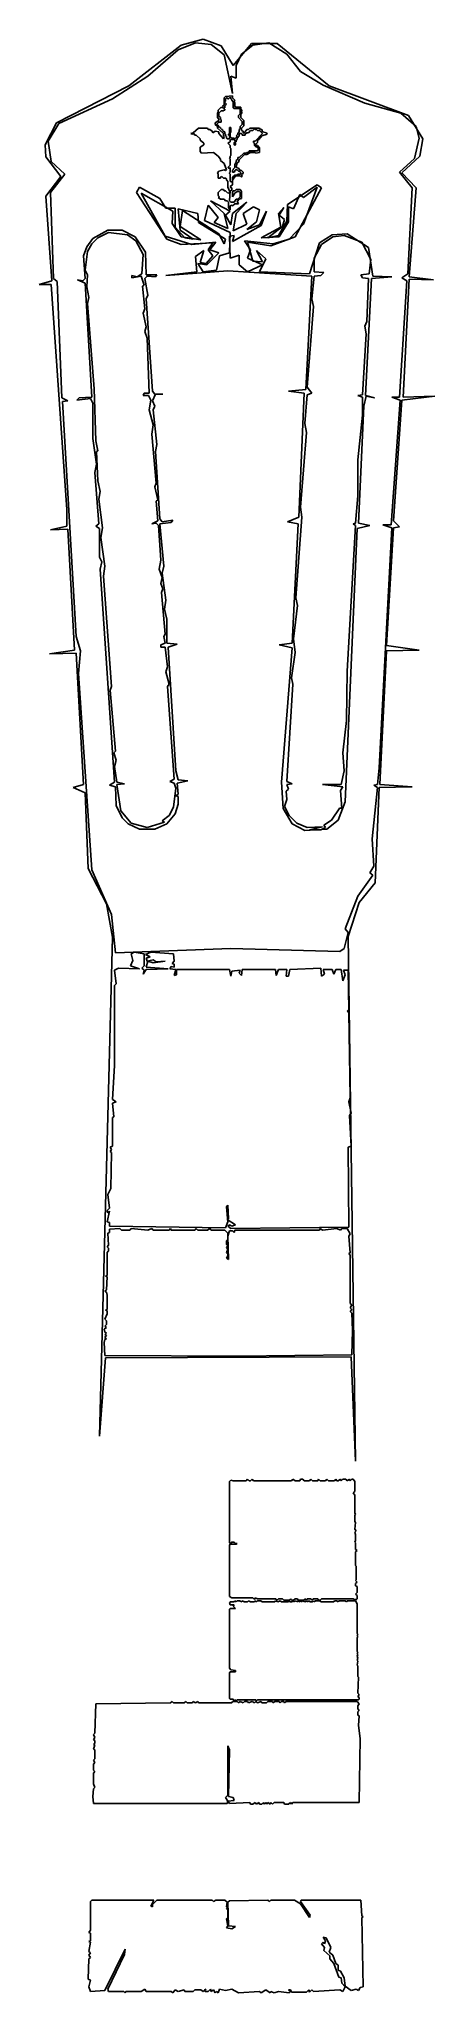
# Model space of a CAD drawing. Extents: x 166 to 207, y 289 to 490.
import ezdxf

# ---------------------------------------------------------------- set-up
doc = ezdxf.new("R2010")
doc.units = 0
doc.layers.add('BODY', color=7, linetype='Continuous')

msp = doc.modelspace()

# ---------------------------------------------------------------- linework, layer by layer
at = {"layer": 'BODY'}
for p, q in [((180.31, 488.68), (182.09, 489.38)), ((182.87, 489.77), (180.62, 489.15)), ((182.09, 489.38), (183.72, 489.22)), ((184.73, 489.07), (182.87, 489.77)), ((187.98, 489.15), (189.61, 489.38)), ((189.61, 489.38), (191.47, 488.22)), ((180.62, 489.15), (175.27, 484.96)), ((177.21, 485.97), (180.31, 488.68)), ((183.72, 489.22), (185.04, 488.14)), ((185.97, 487.05), (184.73, 489.07)), ((185.04, 488.14), (185.89, 484.19)), ((187.83, 489.3), (185.97, 487.05)), ((186.28, 487.05), (186.82, 488.22)), ((186.82, 488.22), (187.98, 489.15)), ((190.47, 489.3), (187.83, 489.3)), ((195.81, 484.96), (190.47, 489.3)), ((191.47, 488.22), (192.87, 486.43)), ((173.57, 483.64), (177.21, 485.97)), ((185.89, 484.19), (185.74, 485.97)), ((185.74, 485.97), (186.28, 485.74)), ((186.28, 485.74), (186.28, 487.05)), ((192.87, 486.43), (195.19, 485.04)), ((175.27, 484.96), (167.83, 481.16)), ((168.06, 481.09), (173.57, 483.64)), ((185.19, 483.88), (185.04, 483.72)), ((185.04, 483.72), (185.04, 483.02)), ((185.12, 483.33), (185.19, 483.41)), ((185.12, 483.26), (185.12, 483.33)), ((185.89, 483.95), (185.19, 483.88)), ((185.19, 483.64), (185.27, 483.72)), ((185.19, 483.41), (185.19, 483.64)), ((185.27, 483.72), (185.35, 483.72)), ((185.35, 483.72), (185.43, 483.64)), ((185.43, 483.64), (185.5, 483.64)), ((185.5, 483.64), (185.66, 483.8)), ((185.66, 483.8), (185.74, 483.72)), ((185.74, 483.72), (185.74, 483.64)), ((185.74, 483.64), (185.81, 483.57)), ((185.81, 483.57), (185.81, 483.49)), ((185.81, 483.49), (185.97, 483.33)), ((185.89, 483.72), (185.89, 483.95)), ((186.12, 483.49), (185.89, 483.72)), ((185.97, 483.33), (185.97, 482.71)), ((186.05, 483.33), (186.12, 483.49)), ((186.12, 483.26), (186.05, 483.33)), ((195.19, 485.04), (199.46, 483.18)), ((203.95, 481.94), (195.81, 484.96)), ((184.5, 481.4), (184.11, 481.16)), ((184.42, 482.25), (184.34, 482.17)), ((184.34, 482.17), (184.34, 481.71)), ((184.34, 481.71), (184.5, 481.55)), ((184.73, 482.79), (184.42, 482.48)), ((184.42, 482.48), (184.42, 482.25)), ((184.5, 482.17), (184.73, 482.4)), ((184.5, 481.86), (184.5, 482.17)), ((184.65, 481.71), (184.5, 481.86)), ((184.5, 481.55), (184.5, 481.4)), ((184.65, 481.55), (184.65, 481.71)), ((184.73, 481.47), (184.65, 481.55)), ((184.88, 482.71), (184.73, 482.79)), ((184.73, 482.4), (184.96, 482.4)), ((184.73, 481.24), (184.73, 481.47)), ((185.04, 483.02), (184.88, 482.87)), ((184.88, 482.87), (184.96, 482.79)), ((184.96, 482.79), (184.88, 482.71)), ((184.96, 482.64), (185.04, 482.71)), ((185.04, 482.56), (184.96, 482.64)), ((184.96, 482.4), (185.04, 482.48)), ((185.04, 482.71), (185.12, 482.71)), ((185.12, 482.56), (185.04, 482.56)), ((185.04, 482.48), (185.12, 482.48)), ((185.27, 483.1), (185.12, 483.26)), ((185.12, 482.95), (185.27, 483.1)), ((185.12, 482.71), (185.12, 482.95)), ((185.12, 482.48), (185.12, 482.56)), ((185.97, 482.71), (186.05, 482.64)), ((186.05, 482.64), (186.59, 482.64)), ((186.12, 482.87), (186.12, 483.26)), ((186.2, 482.79), (186.12, 482.87)), ((186.74, 482.79), (186.2, 482.79)), ((186.67, 482.09), (186.51, 481.94)), ((186.51, 481.94), (186.51, 481.71)), ((186.51, 481.71), (186.9, 481.32)), ((186.59, 482.64), (186.67, 482.56)), ((186.67, 482.56), (186.67, 482.09)), ((186.74, 482.56), (186.74, 482.79)), ((186.9, 482.4), (186.74, 482.56)), ((186.74, 482.33), (186.9, 482.4)), ((186.9, 482.17), (186.74, 482.33)), ((186.74, 482.09), (186.9, 482.17)), ((186.74, 481.71), (186.74, 482.09)), ((187.05, 481.4), (186.74, 481.71)), ((186.9, 481.32), (186.9, 481.01)), ((187.05, 480.85), (187.05, 481.4)), ((199.46, 483.18), (203.18, 482.17)), ((203.18, 482.17), (204.73, 480.78)), ((205.43, 479.53), (203.95, 481.94)), ((167.83, 481.16), (166.67, 478.91)), ((166.98, 479.3), (168.06, 481.09)), ((167.29, 477.21), (166.98, 479.3)), ((181.86, 480.16), (181.63, 480.08)), ((181.63, 480.08), (181.71, 480)), ((181.71, 480), (181.94, 480.08)), ((182.4, 480.62), (181.86, 480.16)), ((181.94, 480.08), (182.02, 479.92)), ((182.02, 479.92), (182.17, 479.92)), ((182.17, 479.92), (182.56, 479.53)), ((183.33, 480.62), (182.4, 480.62)), ((182.56, 479.53), (182.56, 479.38)), ((182.56, 479.38), (182.95, 479.07)), ((183.41, 480.47), (183.33, 480.62)), ((183.57, 480.47), (183.41, 480.47)), ((183.8, 480.31), (183.57, 480.47)), ((183.88, 480.16), (183.8, 480.31)), ((184.11, 480.31), (183.88, 480.16)), ((184.11, 481.16), (184.11, 481.01)), ((184.11, 481.01), (184.34, 480.78)), ((184.5, 480.23), (184.11, 480.31)), ((184.26, 481.01), (184.5, 481.24)), ((184.34, 480.93), (184.26, 481.01)), ((184.42, 480.93), (184.34, 480.93)), ((184.34, 480.78), (184.34, 480.62)), ((184.34, 480.62), (184.96, 480.08)), ((184.42, 480.85), (184.42, 480.93)), ((184.57, 480.7), (184.42, 480.85)), ((184.5, 481.24), (184.73, 481.24)), ((184.5, 480.08), (184.5, 480.23)), ((184.96, 479.53), (184.5, 480.08)), ((184.65, 480.7), (184.57, 480.7)), ((184.65, 480.62), (184.65, 480.7)), ((184.81, 480.47), (184.65, 480.62)), ((184.88, 480.47), (184.81, 480.47)), ((184.88, 480.39), (184.88, 480.47)), ((185.04, 480.23), (184.88, 480.39)), ((184.96, 480.08), (184.96, 479.84)), ((184.96, 479.84), (185.04, 479.77)), ((185.04, 479.77), (184.96, 479.53)), ((185.12, 480.23), (185.04, 480.23)), ((185.12, 480.08), (185.12, 480.23)), ((185.19, 480), (185.12, 480.08)), ((185.19, 479.84), (185.19, 480)), ((185.27, 479.77), (185.19, 479.84)), ((185.27, 479.61), (185.27, 479.77)), ((185.35, 479.53), (185.27, 479.61)), ((185.58, 479.53), (185.35, 479.53)), ((185.58, 480.08), (185.5, 480)), ((185.5, 480), (185.5, 479.92)), ((185.5, 479.92), (185.58, 479.92)), ((185.74, 480.7), (185.58, 480.7)), ((185.58, 480.7), (185.58, 480.08)), ((185.58, 479.92), (185.66, 479.84)), ((185.66, 479.84), (185.58, 479.77)), ((185.58, 479.77), (185.58, 479.69)), ((185.58, 479.69), (185.66, 479.61)), ((185.66, 479.61), (185.58, 479.53)), ((185.66, 480.16), (185.74, 480.23)), ((185.66, 479.77), (185.66, 480.16)), ((185.81, 479.61), (185.66, 479.77)), ((185.66, 479.38), (185.74, 479.46)), ((185.66, 479.22), (185.66, 479.38)), ((185.74, 480.23), (185.74, 480.7)), ((185.74, 479.46), (186.05, 479.46)), ((186.05, 479.61), (185.81, 479.61)), ((186.12, 479.53), (186.05, 479.61)), ((186.05, 479.46), (186.2, 479.3)), ((186.2, 479.3), (186.05, 479.15)), ((186.36, 479.77), (186.12, 479.53)), ((186.43, 480), (186.28, 479.84)), ((186.28, 479.84), (186.36, 479.77)), ((186.28, 479.38), (186.36, 479.46)), ((186.28, 479.22), (186.28, 479.38)), ((186.36, 479.61), (186.59, 479.84)), ((186.36, 479.46), (186.36, 479.61)), ((186.59, 480.23), (186.43, 480.08)), ((186.43, 480.08), (186.43, 480)), ((186.67, 480.54), (186.59, 480.47)), ((186.59, 480.47), (186.59, 480.23)), ((186.59, 480), (186.67, 480.08)), ((186.59, 479.84), (186.59, 480)), ((186.9, 481.01), (186.67, 480.78)), ((186.67, 480.78), (186.67, 480.54)), ((186.67, 480.08), (186.82, 480.08)), ((186.82, 480.62), (187.05, 480.85)), ((186.82, 480.39), (186.82, 480.62)), ((186.98, 480.31), (186.82, 480.39)), ((186.82, 480.08), (186.9, 480)), ((186.9, 480), (186.9, 479.92)), ((186.9, 479.92), (187.21, 479.92)), ((186.98, 480.16), (186.98, 480.31)), ((187.05, 480.08), (186.98, 480.16)), ((187.36, 480.47), (187.05, 480.08)), ((187.21, 480), (187.36, 480.16)), ((187.21, 479.92), (187.21, 480)), ((187.52, 480.47), (187.36, 480.47)), ((187.36, 480.16), (187.52, 480.16)), ((187.67, 480.62), (187.52, 480.47)), ((187.52, 480.16), (187.75, 480.39)), ((188.68, 480.62), (187.67, 480.62)), ((187.75, 480.39), (187.98, 480.39)), ((187.98, 480.39), (188.14, 480.54)), ((188.22, 479.3), (188.06, 479.3)), ((188.06, 479.3), (188.06, 479.15)), ((188.14, 480.54), (188.22, 480.47)), ((188.22, 480.47), (188.37, 480.47)), ((188.99, 480.08), (188.22, 479.3)), ((188.37, 480.47), (188.45, 480.39)), ((188.45, 480.39), (188.68, 480.39)), ((188.45, 479.38), (188.6, 479.46)), ((188.45, 479.15), (188.45, 479.38)), ((188.6, 479.46), (188.91, 479.84)), ((188.76, 480.47), (188.68, 480.62)), ((188.68, 480.39), (188.99, 480.08)), ((188.91, 480.47), (188.76, 480.47)), ((188.99, 480.23), (188.91, 480.47)), ((188.91, 479.84), (189.46, 480)), ((189.38, 480.16), (188.99, 480.23)), ((189.46, 480), (189.38, 480.16)), ((205.04, 479.61), (204.57, 477.52)), ((204.73, 480.78), (205.04, 479.61)), ((205.12, 477.75), (205.43, 479.53)), ((166.67, 478.91), (166.74, 477.67)), ((166.74, 477.67), (168.29, 475.66)), ((182.95, 478.91), (182.56, 478.68)), ((182.56, 478.68), (182.56, 478.22)), ((182.56, 478.22), (182.71, 478.06)), ((182.71, 478.06), (183.95, 478.14)), ((182.95, 479.07), (182.95, 478.91)), ((183.95, 478.14), (184.42, 477.75)), ((184.42, 477.75), (184.65, 477.44)), ((184.65, 477.44), (184.65, 477.29)), ((185.43, 479.07), (185.5, 479.15)), ((185.66, 478.84), (185.43, 479.07)), ((185.5, 479.15), (185.58, 479.15)), ((185.58, 479.15), (185.66, 479.22)), ((185.58, 477.52), (185.66, 477.6)), ((185.66, 477.44), (185.58, 477.52)), ((185.66, 478.6), (185.66, 478.84)), ((185.74, 478.53), (185.66, 478.6)), ((185.66, 477.75), (185.74, 477.83)), ((185.66, 477.6), (185.66, 477.75)), ((185.66, 476.82), (185.66, 477.44)), ((185.74, 477.83), (185.74, 478.53)), ((186.05, 479.15), (186.05, 478.91)), ((186.05, 478.91), (186.12, 478.84)), ((186.12, 479.15), (186.2, 479.22)), ((186.2, 479.07), (186.12, 479.15)), ((186.12, 478.84), (186.2, 478.91)), ((186.2, 479.22), (186.28, 479.22)), ((186.2, 478.91), (186.2, 479.07)), ((186.43, 477.44), (186.28, 477.29)), ((186.59, 477.6), (186.43, 477.6)), ((186.43, 477.6), (186.43, 477.44)), ((186.51, 477.13), (186.59, 477.36)), ((187.05, 478.06), (186.59, 477.6)), ((186.59, 477.36), (187.13, 477.91)), ((187.29, 478.06), (187.05, 478.06)), ((187.13, 477.91), (187.36, 477.91)), ((187.36, 478.14), (187.29, 478.06)), ((187.52, 478.14), (187.36, 478.14)), ((187.36, 477.91), (187.75, 478.14)), ((187.6, 478.22), (187.52, 478.14)), ((188.45, 478.29), (187.6, 478.29)), ((187.6, 478.29), (187.6, 478.22)), ((187.75, 478.14), (188.22, 478.14)), ((188.06, 479.15), (188.14, 479.07)), ((188.14, 479.07), (188.14, 478.84)), ((188.14, 478.84), (188.22, 478.76)), ((188.22, 478.91), (188.45, 479.15)), ((188.45, 478.84), (188.22, 478.91)), ((188.22, 478.76), (188.29, 478.76)), ((188.22, 478.14), (188.29, 478.06)), ((188.29, 478.76), (188.37, 478.68)), ((188.29, 478.06), (188.68, 478.14)), ((188.37, 478.68), (188.45, 478.68)), ((188.68, 478.6), (188.45, 478.84)), ((188.45, 478.68), (188.53, 478.6)), ((188.53, 478.37), (188.45, 478.29)), ((188.53, 478.6), (188.53, 478.37)), ((188.68, 478.14), (188.68, 478.6)), ((204.57, 477.52), (203.02, 476.12)), ((203.26, 476.05), (205.12, 477.75)), ((168.29, 475.66), (166.74, 473.64)), ((167.21, 474.03), (168.68, 475.89)), ((168.68, 475.89), (167.29, 477.21)), ((184.5, 476.2), (184.34, 476.05)), ((184.34, 476.05), (184.42, 475.89)), ((184.42, 475.89), (184.42, 475.5)), ((184.42, 475.5), (184.65, 475.5)), ((185.04, 476.36), (184.5, 476.2)), ((184.65, 477.29), (185.04, 476.98)), ((184.65, 475.58), (184.81, 475.66)), ((184.65, 475.5), (184.65, 475.58)), ((184.81, 475.66), (184.96, 475.5)), ((184.96, 475.5), (185.19, 475.5)), ((185.04, 476.98), (185.27, 476.36)), ((185.19, 476.28), (185.04, 476.36)), ((185.27, 476.36), (185.19, 476.28)), ((185.19, 475.5), (185.27, 475.43)), ((185.27, 475.43), (185.27, 475.27)), ((185.43, 476.59), (185.66, 476.82)), ((185.5, 476.51), (185.43, 476.59)), ((185.58, 476.51), (185.5, 476.51)), ((185.66, 476.59), (185.58, 476.51)), ((185.58, 476.05), (185.66, 476.12)), ((185.58, 475.97), (185.58, 476.05)), ((185.66, 475.89), (185.58, 475.97)), ((185.66, 476.12), (185.66, 476.59)), ((185.66, 475.19), (185.66, 475.89)), ((185.97, 476.36), (185.89, 476.28)), ((185.89, 476.28), (185.89, 476.12)), ((185.89, 476.12), (186.05, 476.12)), ((186.12, 475.81), (185.89, 475.58)), ((185.89, 475.27), (186.2, 475.74)), ((185.89, 475.58), (185.89, 475.19)), ((186.12, 476.59), (185.97, 476.43)), ((185.97, 476.43), (185.97, 476.36)), ((186.05, 476.12), (186.12, 476.2)), ((186.2, 476.98), (186.12, 476.9)), ((186.12, 476.9), (186.12, 476.59)), ((186.12, 476.28), (186.2, 476.36)), ((186.12, 476.2), (186.12, 476.28)), ((186.36, 475.81), (186.12, 475.81)), ((186.28, 477.13), (186.2, 477.05)), ((186.2, 477.05), (186.2, 476.98)), ((186.2, 476.36), (186.36, 476.36)), ((186.2, 475.74), (186.67, 475.74)), ((186.28, 477.29), (186.28, 477.13)), ((186.28, 476.59), (186.36, 477.05)), ((186.51, 476.51), (186.28, 476.59)), ((186.36, 477.05), (186.51, 477.13)), ((186.36, 476.36), (186.51, 476.2)), ((186.43, 475.89), (186.36, 475.81)), ((186.67, 475.89), (186.43, 475.89)), ((186.67, 476.28), (186.51, 476.51)), ((186.51, 476.2), (186.59, 476.2)), ((186.59, 476.2), (186.74, 476.05)), ((186.82, 476.28), (186.67, 476.28)), ((186.74, 475.97), (186.67, 475.89)), ((186.67, 475.74), (186.82, 475.58)), ((186.74, 476.05), (186.74, 475.97)), ((186.98, 476.12), (186.82, 476.28)), ((186.82, 475.89), (186.98, 475.97)), ((186.9, 475.66), (186.82, 475.89)), ((186.82, 475.58), (186.9, 475.66)), ((186.98, 475.97), (186.98, 476.12)), ((203.02, 476.12), (204.34, 474.5)), ((204.73, 474.5), (203.26, 476.05)), ((166.74, 473.64), (167.36, 464.96)), ((167.52, 465.19), (167.21, 474.03)), ((176.36, 474.57), (176.05, 474.03)), ((176.05, 474.03), (179.15, 469.22)), ((178.45, 473.41), (176.36, 474.57)), ((178.99, 469.53), (176.51, 473.95)), ((176.51, 473.95), (179.77, 472.09)), ((179.07, 472.4), (178.45, 473.41)), ((184.73, 474.34), (184.42, 474.03)), ((184.42, 474.03), (184.42, 473.72)), ((184.42, 473.72), (184.57, 473.57)), ((184.57, 473.57), (184.42, 473.49)), ((184.42, 473.49), (184.65, 473.33)), ((184.65, 473.33), (185.04, 473.33)), ((184.96, 474.34), (184.73, 474.34)), ((185.04, 474.19), (184.96, 474.34)), ((185.19, 474.19), (185.04, 474.19)), ((185.04, 473.33), (185.19, 473.18)), ((185.43, 473.95), (185.19, 474.19)), ((185.27, 475.27), (185.43, 475.19)), ((185.43, 475.19), (185.43, 474.57)), ((185.43, 474.57), (185.66, 474.03)), ((185.66, 474.03), (185.43, 473.95)), ((185.58, 473.18), (185.66, 474.19)), ((185.74, 475.12), (185.66, 475.19)), ((185.66, 474.65), (185.89, 474.81)), ((185.74, 474.5), (185.66, 474.65)), ((185.66, 474.19), (185.81, 474.26)), ((185.81, 475.12), (185.74, 475.12)), ((185.81, 474.5), (185.74, 474.5)), ((185.89, 475.19), (185.81, 475.12)), ((185.81, 474.26), (185.81, 474.5)), ((185.89, 474.81), (185.89, 475.27)), ((185.97, 474.19), (185.89, 474.03)), ((185.89, 474.03), (185.89, 473.57)), ((185.89, 473.57), (186.12, 473.95)), ((186.12, 474.19), (185.97, 474.19)), ((186.28, 473.33), (186.05, 473.02)), ((186.28, 474.34), (186.12, 474.19)), ((186.12, 473.95), (186.36, 474.11)), ((186.67, 474.34), (186.28, 474.34)), ((186.43, 473.33), (186.28, 473.33)), ((186.36, 474.11), (186.59, 474.11)), ((186.36, 473.1), (186.59, 473.33)), ((186.67, 473.57), (186.43, 473.33)), ((186.59, 474.11), (186.67, 474.03)), ((186.59, 473.33), (186.82, 473.41)), ((186.82, 474.11), (186.67, 474.34)), ((186.67, 474.03), (186.67, 473.57)), ((186.82, 473.41), (186.82, 474.11)), ((194.57, 474.81), (191.55, 472.79)), ((192.17, 472.33), (192.79, 473.8)), ((192.33, 469.46), (195.04, 474.5)), ((192.79, 473.8), (193.18, 473.49)), ((193.18, 473.49), (194.57, 474.57)), ((194.57, 474.57), (193.18, 470.78)), ((195.04, 474.5), (194.57, 474.81)), ((204.34, 474.5), (203.88, 465.66)), ((204.03, 465.35), (204.73, 474.5)), ((180, 472.4), (179.07, 472.4)), ((179.77, 472.09), (179.69, 470.85)), ((180, 470.47), (180, 472.4)), ((182.33, 471.86), (180.31, 472.33)), ((180.31, 472.33), (180.54, 470.16)), ((180.54, 470.54), (180.78, 472.17)), ((180.78, 472.17), (184.5, 469.77)), ((182.4, 470.93), (182.33, 471.86)), ((183.41, 472.71), (183.02, 471.16)), ((184.42, 471.47), (183.41, 472.71)), ((185.66, 472.09), (183.64, 473.18)), ((183.64, 473.18), (185.04, 471.86)), ((184.03, 470.93), (184.42, 471.47)), ((185.04, 471.86), (185.43, 470.31)), ((185.19, 473.18), (185.35, 473.18)), ((185.19, 471.71), (185.66, 472.09)), ((185.74, 470.7), (185.19, 471.71)), ((185.35, 473.18), (185.5, 473.02)), ((185.5, 473.02), (185.5, 472.48)), ((185.5, 472.48), (185.66, 472.25)), ((185.74, 473.02), (185.58, 473.18)), ((185.66, 472.64), (185.74, 472.71)), ((185.66, 472.25), (185.66, 472.64)), ((186.05, 473.02), (185.74, 473.02)), ((185.74, 472.71), (185.89, 472.64)), ((185.89, 471.86), (185.74, 470.7)), ((187.36, 473.02), (185.89, 471.86)), ((185.89, 472.64), (186.12, 472.87)), ((185.97, 470.08), (186.28, 471.86)), ((186.12, 472.87), (186.51, 472.87)), ((186.28, 471.86), (187.36, 473.02)), ((186.51, 472.87), (186.36, 473.1)), ((188.06, 472.56), (186.98, 471.86)), ((186.98, 471.86), (187.36, 470.78)), ((188.68, 472.25), (188.06, 472.56)), ((188.37, 471.01), (188.68, 472.25)), ((189.38, 472.09), (188.68, 470.7)), ((188.84, 470.62), (189.38, 472.09)), ((191.16, 472.48), (190.62, 471.86)), ((190.62, 471.86), (190.85, 470.47)), ((190.7, 471.71), (191.16, 472.48)), ((191.24, 471.24), (190.7, 471.71)), ((191.55, 472.79), (191.47, 471.09)), ((191.63, 471.01), (191.63, 472.56)), ((191.63, 472.56), (192.17, 472.33)), ((171.55, 469.3), (170.93, 468.45)), ((171.47, 468.76), (172.09, 469.38)), ((173.1, 470.16), (171.55, 469.3)), ((172.09, 469.38), (173.18, 469.92)), ((174.57, 470.16), (173.1, 470.16)), ((173.18, 469.92), (175.12, 469.69)), ((175.89, 469.46), (174.57, 470.16)), ((175.12, 469.69), (175.97, 469.07)), ((176.98, 467.91), (175.89, 469.46)), ((181.71, 468.68), (178.99, 469.53)), ((179.69, 470.85), (180.62, 469.46)), ((181.01, 469.38), (180, 470.47)), ((182.64, 469.15), (180.54, 470.54)), ((180.54, 470.16), (181.86, 469.22)), ((180.62, 469.46), (182.64, 469.15)), ((181.86, 469.22), (181.01, 469.38)), ((185.19, 469.22), (182.4, 470.93)), ((183.02, 471.16), (185.66, 469.92)), ((185.43, 470.31), (184.03, 470.93)), ((184.5, 469.77), (185.04, 468.76)), ((185.66, 469.92), (185.58, 467.83)), ((185.58, 469.53), (186.05, 469.61)), ((185.66, 467.29), (185.58, 469.53)), ((185.89, 468.99), (188.84, 470.62)), ((186.05, 469.61), (185.89, 468.99)), ((187.36, 470.78), (185.97, 470.08)), ((187.36, 470.23), (188.37, 471.01)), ((188.68, 470.7), (187.36, 470.23)), ((190.85, 470.47), (188.84, 469.38)), ((188.84, 469.38), (190.7, 469.46)), ((189.53, 469.38), (191.01, 470.54)), ((190.62, 469.61), (189.53, 469.38)), ((189.84, 468.53), (192.33, 469.46)), ((191.47, 471.09), (190.62, 469.61)), ((190.7, 469.46), (191.63, 471.01)), ((191.01, 470.54), (191.24, 471.24)), ((193.18, 470.78), (191.71, 469.22)), ((196.12, 469.69), (194.81, 468.84)), ((195.04, 468.68), (196.2, 469.46)), ((197.67, 469.77), (196.12, 469.69)), ((196.2, 469.46), (197.36, 469.61)), ((197.36, 469.61), (199.15, 468.91)), ((199.84, 468.37), (197.67, 469.77)), ((170.93, 468.45), (170.62, 467.52)), ((170.62, 467.52), (170.78, 465.19)), ((170.78, 466.05), (171.01, 467.98)), ((171.01, 467.98), (171.47, 468.76)), ((175.97, 469.07), (176.74, 467.67)), ((176.74, 467.67), (176.59, 465.66)), ((177.05, 465.58), (176.98, 467.91)), ((179.15, 469.22), (180.62, 468.68)), ((180.62, 468.68), (183.88, 468.84)), ((184.19, 468.91), (181.71, 468.68)), ((182.95, 468.06), (182.09, 467.44)), ((182.09, 467.44), (182.25, 465.89)), ((182.56, 466.82), (182.95, 468.06)), ((183.88, 467.52), (183.18, 466.74)), ((183.26, 466.59), (184.5, 467.83)), ((183.88, 468.84), (183.41, 468.14)), ((183.41, 468.14), (183.88, 467.52)), ((183.57, 468.14), (184.19, 468.91)), ((184.5, 467.83), (183.57, 468.14)), ((184.57, 467.52), (184.26, 466.05)), ((185.58, 467.83), (184.57, 467.52)), ((185.04, 468.76), (185.19, 469.22)), ((186.59, 467.6), (185.66, 467.29)), ((186.59, 466.59), (186.59, 467.6)), ((190.08, 468.76), (187.13, 469.07)), ((187.13, 469.07), (187.75, 468.14)), ((187.98, 466.98), (187.44, 468.91)), ((187.44, 468.91), (189.84, 468.53)), ((187.75, 468.14), (187.44, 467.29)), ((187.44, 467.29), (188.99, 466.59)), ((189.3, 467.21), (188.37, 468.06)), ((188.37, 468.06), (188.99, 466.9)), ((191.71, 469.22), (190.08, 468.76)), ((194.81, 468.84), (193.8, 465.66)), ((194.26, 467.29), (195.04, 468.68)), ((194.26, 465.89), (194.26, 467.29)), ((199.15, 468.91), (200.08, 467.13)), ((200.31, 465.43), (199.84, 468.37)), ((171.01, 465.58), (170.78, 466.05)), ((170.93, 464.34), (171.01, 465.58)), ((176.12, 465.35), (175.58, 465.5)), ((175.58, 465.5), (175.58, 465.27)), ((175.58, 465.27), (176.51, 465.43)), ((176.59, 465.66), (176.12, 465.35)), ((176.51, 465.43), (176.82, 464.5)), ((176.9, 465.19), (177.13, 465.43)), ((178.14, 465.58), (177.05, 465.58)), ((177.13, 465.43), (177.98, 465.35)), ((177.98, 465.35), (178.14, 465.58)), ((179.07, 465.5), (185.43, 465.97)), ((182.25, 465.89), (179.07, 465.5)), ((182.87, 465.89), (182.33, 466.74)), ((182.33, 466.74), (183.26, 466.59)), ((183.18, 466.74), (182.56, 466.82)), ((184.26, 466.05), (182.87, 465.89)), ((185.43, 465.97), (194.03, 465.43)), ((187.44, 465.89), (186.59, 466.59)), ((188.99, 466.59), (187.44, 465.89)), ((188.99, 466.9), (187.98, 466.98)), ((188.68, 465.89), (189.3, 467.21)), ((193.8, 465.66), (188.68, 465.89)), ((194.03, 465.43), (193.41, 453.8)), ((194.03, 463.1), (194.26, 465.43)), ((195.27, 465.81), (194.26, 465.89)), ((194.26, 465.43), (194.96, 465.5)), ((194.96, 465.5), (195.27, 465.81)), ((199.92, 465.66), (199.07, 465.58)), ((199.07, 465.58), (199.22, 465.27)), ((199.22, 465.27), (199.84, 465.19)), ((200.08, 467.13), (199.92, 465.66)), ((200.16, 465.19), (202.25, 465.35)), ((202.25, 465.35), (200.31, 465.43)), ((203.88, 465.66), (203.26, 465.27)), ((203.26, 465.27), (203.8, 464.96)), ((206.51, 465.04), (204.03, 465.35)), ((167.36, 464.96), (166.05, 464.57)), ((166.05, 464.57), (167.29, 464.57)), ((167.29, 464.57), (168.91, 441.47)), ((167.91, 464.88), (167.52, 465.19)), ((168.37, 452.95), (167.91, 464.88)), ((170.54, 464.96), (170, 465.04)), ((170, 465.04), (170.78, 464.73)), ((170.78, 465.19), (170.54, 464.96)), ((170.78, 464.73), (171.47, 453.02)), ((171.16, 463.26), (170.93, 464.34)), ((171.01, 462.64), (171.16, 463.26)), ((176.82, 464.5), (176.67, 464.42)), ((176.67, 464.42), (176.9, 462.09)), ((177.21, 463.49), (176.9, 465.19)), ((177.05, 463.1), (177.21, 463.49)), ((199.53, 453.18), (200.16, 465.19)), ((199.84, 465.19), (199.69, 460.78)), ((203.8, 464.96), (203.02, 453.02)), ((203.41, 453.02), (204.03, 465.12)), ((204.03, 465.12), (206.51, 465.04)), ((171.71, 453.88), (171.01, 462.64)), ((176.9, 462.09), (176.74, 461.63)), ((176.74, 461.63), (177.05, 460.23)), ((177.67, 453.64), (177.05, 463.1)), ((193.57, 454.03), (194.19, 462.33)), ((194.19, 462.33), (194.03, 463.1)), ((177.05, 460.23), (176.9, 459.77)), ((176.9, 459.77), (177.13, 459.07)), ((199.61, 459.53), (199.22, 453.26)), ((199.69, 460.78), (199.46, 460.31)), ((199.46, 460.31), (199.61, 459.53)), ((177.13, 459.07), (177.36, 453.41)), ((171.86, 448.53), (171.71, 453.88)), ((176.82, 453.41), (176.74, 453.18)), ((177.36, 453.41), (176.82, 453.41)), ((177.91, 453.33), (177.67, 453.64)), ((177.67, 452.64), (177.98, 453.33)), ((178.76, 453.33), (177.91, 453.33)), ((177.98, 453.33), (178.76, 453.33)), ((193.41, 453.8), (191.63, 453.64)), ((191.63, 453.64), (193.26, 453.41)), ((193.26, 453.41), (192.71, 440.7)), ((193.33, 450.31), (193.57, 453.26)), ((194.03, 453.41), (193.57, 454.03)), ((193.57, 453.26), (194.03, 453.41)), ((199.22, 453.26), (198.76, 453.18)), ((168.99, 452.64), (168.37, 452.95)), ((168.45, 452.56), (168.99, 452.64)), ((169.84, 428.45), (168.45, 452.56)), ((170.16, 452.95), (169.92, 452.71)), ((169.92, 452.71), (171.32, 452.87)), ((171.47, 453.02), (170.16, 452.95)), ((171.32, 452.87), (171.55, 452.4)), ((171.55, 452.4), (171.55, 448.76)), ((176.74, 453.18), (177.29, 453.18)), ((177.29, 453.18), (177.52, 452.71)), ((177.52, 452.71), (177.36, 451.71)), ((177.36, 451.71), (177.75, 450.16)), ((177.91, 452.09), (177.67, 452.64)), ((177.75, 451.71), (177.91, 452.09)), ((178.14, 448.14), (177.75, 451.71)), ((198.76, 453.18), (199.22, 453.02)), ((198.84, 440.08), (199.38, 452.09)), ((199.22, 453.02), (199.22, 451.16)), ((199.38, 452.09), (199.61, 453.1)), ((200.47, 452.95), (199.53, 453.18)), ((199.61, 453.1), (200.47, 452.95)), ((203.1, 452.71), (202.17, 439.92)), ((203.02, 453.02), (202.25, 453.02)), ((202.25, 453.02), (203.1, 452.71)), ((202.4, 440.31), (203.26, 452.71)), ((203.26, 452.71), (206.67, 453.1)), ((206.67, 453.1), (203.41, 453.02)), ((177.75, 450.16), (177.6, 449.22)), ((177.6, 449.22), (178.06, 444.19)), ((192.87, 441.71), (193.49, 449.38)), ((193.49, 449.38), (193.33, 450.31)), ((199.22, 451.16), (198.76, 446.59)), ((171.55, 448.76), (171.94, 446.12)), ((172.09, 447.52), (171.86, 448.53)), ((171.94, 447.44), (172.09, 447.52)), ((172.09, 444.42), (171.94, 447.44)), ((177.98, 447.44), (178.14, 448.14)), ((178.45, 440.54), (177.98, 447.44)), ((171.94, 446.12), (171.78, 445.27)), ((171.78, 445.27), (172.17, 440)), ((198.76, 446.59), (198.76, 442.87)), ((172.33, 443.33), (172.09, 444.42)), ((172.17, 442.56), (172.33, 443.33)), ((178.06, 444.19), (177.91, 443.8)), ((177.91, 443.8), (178.22, 442.48)), ((168.91, 441.47), (168.91, 439.77)), ((172.56, 439.61), (172.17, 442.56)), ((178.22, 442.48), (178.06, 442.33)), ((178.06, 442.33), (178.22, 440.31)), ((193.02, 440.7), (192.87, 441.71)), ((198.76, 442.87), (198.53, 440.08)), ((168.91, 439.77), (167.21, 439.38)), ((167.21, 439.38), (168.99, 439.46)), ((168.99, 439.46), (169.69, 427.05)), ((172.17, 440), (171.86, 439.77)), ((171.86, 439.77), (172.25, 439.53)), ((172.25, 439.53), (172.25, 436.59)), ((172.4, 438.6), (172.56, 439.61)), ((178.22, 440.31), (177.6, 440)), ((177.6, 440), (178.06, 440.08)), ((178.06, 440.08), (178.29, 439.84)), ((178.29, 439.84), (178.53, 436.28)), ((178.68, 440.23), (178.45, 440.54)), ((178.45, 440), (179.61, 440.16)), ((178.84, 435.66), (178.45, 440)), ((179.77, 440.39), (178.68, 440.23)), ((179.61, 440.16), (179.77, 440.39)), ((192.71, 440.7), (191.55, 440.23)), ((191.55, 440.23), (192.64, 440)), ((192.64, 440), (192.02, 427.75)), ((192.4, 432.4), (193.02, 440.7)), ((197.44, 411.47), (198.68, 439.53)), ((198.53, 439.84), (197.67, 424.88)), ((198.53, 440.08), (198.29, 440)), ((198.29, 440), (198.53, 439.84)), ((198.68, 439.53), (200, 439.84)), ((200, 439.84), (198.84, 440.08)), ((202.25, 439.61), (200.93, 414.96)), ((202.17, 439.92), (201.32, 439.92)), ((201.32, 439.92), (202.25, 439.61)), ((201.71, 427.52), (202.4, 439.61)), ((203.02, 439.69), (202.4, 440.31)), ((202.4, 439.61), (203.02, 439.69)), ((172.79, 435.66), (172.4, 438.6)), ((172.25, 436.59), (172.48, 436.12)), ((172.48, 436.12), (172.33, 435.35)), ((172.33, 435.35), (173.8, 413.49)), ((172.64, 434.65), (172.79, 435.66)), ((178.53, 436.28), (178.37, 435.35)), ((178.37, 435.35), (178.68, 434.5)), ((178.68, 434.96), (178.84, 435.66)), ((173.49, 423.33), (172.64, 434.65)), ((178.68, 434.5), (178.53, 433.88)), ((178.53, 433.88), (178.76, 433.33)), ((178.76, 433.33), (178.6, 432.95)), ((179.07, 432.17), (178.68, 434.96)), ((178.6, 432.95), (178.99, 428.68)), ((178.91, 431.24), (179.07, 432.17)), ((179.15, 430.23), (178.91, 431.24)), ((192.17, 428.22), (192.56, 431.63)), ((192.56, 431.63), (192.4, 432.4)), ((179.15, 427.75), (179.15, 430.23)), ((170.31, 426.98), (169.84, 428.45)), ((178.99, 427.75), (178.53, 427.6)), ((178.53, 427.6), (178.53, 427.36)), ((178.53, 427.36), (178.99, 427.36)), ((178.99, 428.68), (178.84, 428.45)), ((178.84, 428.45), (178.99, 427.75)), ((178.99, 427.36), (179.22, 425.35)), ((180.23, 427.67), (179.15, 427.75)), ((179.3, 427.36), (180.23, 427.67)), ((180.08, 414.65), (179.3, 427.36)), ((192.02, 427.75), (190.7, 427.6)), ((190.7, 427.6), (192.02, 427.29)), ((192.02, 427.29), (190.93, 413.49)), ((192.33, 426.82), (192.17, 428.22)), ((205.04, 427.05), (201.71, 427.52)), ((169.69, 427.05), (167.13, 426.67)), ((167.13, 426.67), (169.84, 426.74)), ((169.84, 426.74), (170.62, 413.26)), ((170.08, 424.65), (170.31, 426.98)), ((179.22, 425.35), (179.07, 424.81)), ((191.94, 424.19), (192.33, 426.82)), ((201.01, 413.26), (201.71, 426.98)), ((201.71, 426.98), (205.04, 427.05)), ((171.47, 404.5), (170.08, 424.65)), ((173.33, 422.95), (173.49, 423.33)), ((179.07, 424.81), (179.38, 423.57)), ((179.38, 423.57), (179.22, 423.33)), ((179.22, 423.33), (179.92, 413.8)), ((191.47, 413.57), (192.09, 423.57)), ((192.09, 423.57), (191.94, 424.19)), ((197.67, 424.88), (197.6, 419.84)), ((173.88, 416.67), (173.33, 422.95)), ((197.6, 419.84), (197.21, 416.51)), ((173.72, 416.51), (173.88, 416.67)), ((173.95, 415.74), (173.72, 416.51)), ((173.8, 415.12), (173.95, 415.74)), ((197.21, 416.51), (197.36, 414.65)), ((170.62, 413.26), (169.53, 412.95)), ((173.8, 413.49), (173.26, 413.18)), ((173.26, 413.18), (173.88, 413.02)), ((174.03, 413.49), (173.8, 415.12)), ((174.81, 413.33), (174.03, 413.49)), ((174.03, 413.26), (174.81, 413.33)), ((174.42, 410.54), (174.03, 413.26)), ((179.92, 413.8), (179.46, 413.57)), ((179.46, 413.57), (179.92, 413.41)), ((179.92, 413.41), (180.08, 412.87)), ((180.31, 413.72), (180.08, 414.65)), ((180.23, 413.41), (181.32, 413.64)), ((180.31, 412.25), (180.23, 413.41)), ((181.32, 413.64), (180.31, 413.72)), ((190.93, 413.49), (191.09, 410.78)), ((192.02, 413.33), (191.47, 413.57)), ((191.47, 413.26), (192.02, 413.33)), ((191.63, 412.79), (191.47, 413.26)), ((197.05, 413.26), (195.12, 413.26)), ((195.12, 413.26), (197.21, 413.02)), ((197.36, 414.65), (197.05, 413.26)), ((200.78, 413.26), (200.39, 413.18)), ((200.39, 413.18), (200.78, 412.95)), ((200.93, 414.96), (200.78, 413.26)), ((204.34, 413.02), (201.01, 413.26)), ((169.53, 412.95), (170.78, 412.4)), ((170.78, 412.4), (171.09, 404.65)), ((173.88, 413.02), (173.95, 411.09)), ((180.08, 412.87), (179.84, 410.93)), ((180, 410.23), (180.31, 411.24)), ((180.08, 412.09), (180.31, 412.25)), ((180.31, 412.02), (180.08, 412.09)), ((180.31, 411.24), (180.31, 412.02)), ((191.24, 411.01), (191.47, 411.71)), ((191.4, 412.56), (191.63, 412.79)), ((191.47, 411.71), (191.4, 412.56)), ((196.74, 409.61), (197.44, 411.47)), ((197.21, 413.02), (196.98, 412.64)), ((196.98, 412.64), (197.13, 410.78)), ((200.78, 412.95), (200.23, 407.67)), ((200.54, 403.18), (200.93, 412.95)), ((200.93, 412.95), (204.34, 413.02)), ((173.95, 411.09), (174.57, 409.84)), ((175.5, 409.3), (174.42, 410.54)), ((174.57, 409.84), (175.19, 409.22)), ((175.19, 409.22), (176.36, 408.68)), ((177.13, 408.84), (175.5, 409.3)), ((178.91, 409.38), (177.13, 408.84)), ((177.91, 408.68), (179.15, 409.22)), ((179.38, 410.08), (178.68, 409.53)), ((178.68, 409.53), (178.91, 409.38)), ((179.15, 409.22), (180, 410.23)), ((179.84, 410.93), (179.38, 410.08)), ((191.09, 410.78), (192.02, 409.22)), ((191.71, 410.08), (191.24, 411.01)), ((192.48, 409.3), (191.71, 410.08)), ((192.02, 409.22), (193.33, 408.53)), ((193.57, 408.84), (192.48, 409.3)), ((196.05, 409.61), (195.27, 409.07)), ((195.58, 408.68), (196.74, 409.61)), ((196.9, 410.85), (196.05, 409.61)), ((197.13, 410.78), (196.9, 410.85)), ((176.36, 408.68), (177.91, 408.68)), ((193.33, 408.53), (195.58, 408.68)), ((195.12, 408.91), (193.57, 408.84)), ((193.8, 408.6), (195.12, 408.91)), ((194.96, 408.6), (193.8, 408.6)), ((195.43, 408.84), (194.96, 408.6)), ((195.27, 409.07), (195.43, 408.84)), ((200.23, 407.67), (200.39, 404.88)), ((171.09, 404.65), (172.95, 401.01)), ((173.49, 399.92), (171.47, 404.5)), ((200.31, 403.95), (198.76, 401.78)), ((198.91, 401.16), (200.54, 403.18)), ((200.39, 404.88), (200, 404.19)), ((200, 404.19), (200.31, 403.95)), ((198.76, 401.78), (197.44, 398.45)), ((197.75, 397.67), (198.91, 401.16)), ((172.95, 401.01), (173.57, 397.6)), ((173.88, 395.97), (173.49, 399.92)), ((173.57, 397.6), (172.25, 346.36)), ((197.75, 398.06), (197.36, 396.43)), ((197.44, 398.45), (197.75, 398.06)), ((198.53, 343.8), (197.75, 397.67)), ((185.74, 396.43), (173.88, 395.97)), ((175.43, 394.65), (175.66, 395.19)), ((175.5, 395.89), (175.81, 396.05)), ((175.66, 395.19), (175.5, 395.89)), ((175.81, 396.05), (176.82, 395.89)), ((176.82, 395.89), (176.82, 394.65)), ((176.98, 395.81), (177.52, 396.05)), ((177.44, 395.58), (176.98, 395.81)), ((177.05, 395.43), (177.44, 395.58)), ((177.13, 395.12), (177.05, 395.43)), ((177.05, 394.5), (177.21, 395.12)), ((177.75, 395.27), (177.13, 395.12)), ((177.21, 395.12), (177.75, 394.96)), ((177.52, 396.05), (179.84, 395.89)), ((178.06, 395.04), (177.75, 395.27)), ((177.75, 394.96), (178.99, 395.12)), ((178.99, 395.12), (178.06, 395.04)), ((179.92, 395.12), (179.69, 394.88)), ((179.84, 395.89), (179.92, 395.12)), ((196.9, 396.12), (185.74, 396.43)), ((197.36, 396.43), (196.9, 396.12)), ((173.8, 394.19), (174.19, 394.42)), ((173.95, 392.79), (173.8, 394.19)), ((174.19, 394.42), (176.36, 394.34)), ((176.36, 394.34), (175.43, 394.65)), ((176.82, 394.65), (176.59, 394.42)), ((176.59, 394.42), (176.82, 394.19)), ((176.74, 393.8), (177.05, 394.26)), ((176.82, 394.19), (176.74, 393.8)), ((179.3, 394.34), (177.05, 394.5)), ((177.05, 394.26), (179.3, 394.34)), ((179.61, 394.57), (179.46, 394.34)), ((179.46, 394.34), (180.08, 394.26)), ((179.92, 394.5), (179.61, 394.57)), ((179.69, 394.88), (179.92, 394.81)), ((179.92, 394.81), (179.92, 394.5)), ((180.08, 394.26), (179.92, 393.64)), ((179.92, 393.64), (180.16, 393.72)), ((180.16, 393.72), (180.16, 394.26)), ((180.16, 394.26), (185.58, 394.26)), ((185.58, 394.26), (185.74, 393.57)), ((185.74, 393.57), (185.81, 394.11)), ((185.81, 394.11), (186.67, 394.19)), ((186.67, 394.19), (186.59, 393.88)), ((186.59, 393.88), (186.82, 393.64)), ((186.82, 393.64), (186.9, 394.26)), ((186.9, 394.26), (190.31, 394.26)), ((190.31, 394.26), (190.39, 393.64)), ((190.39, 393.64), (190.62, 394.26)), ((190.62, 394.26), (191.47, 394.26)), ((191.47, 394.26), (191.4, 393.57)), ((191.4, 393.57), (191.63, 393.57)), ((191.63, 393.57), (191.78, 394.26)), ((191.78, 394.26), (194.96, 394.42)), ((194.96, 394.42), (195.04, 393.57)), ((195.04, 393.57), (195.35, 393.8)), ((195.35, 393.8), (195.19, 394.26)), ((195.19, 394.26), (196.12, 394.26)), ((196.12, 394.26), (196.28, 393.8)), ((196.28, 393.8), (196.51, 394.26)), ((196.51, 394.26), (197.05, 394.26)), ((197.05, 394.26), (197.21, 393.1)), ((197.21, 393.1), (197.44, 393.72)), ((197.44, 393.72), (197.29, 394.19)), ((197.29, 394.19), (197.75, 394.19)), ((197.75, 394.19), (197.83, 390.08)), ((173.8, 392.64), (173.95, 392.79)), ((173.8, 384.42), (173.8, 392.64)), ((197.83, 390.08), (197.67, 390)), ((197.67, 390), (197.83, 389.84)), ((197.83, 389.84), (197.98, 381.09)), ((173.57, 380.93), (173.8, 384.42)), ((197.98, 381.09), (197.83, 380.7)), ((173.95, 380.7), (173.57, 380.93)), ((173.57, 380.54), (173.95, 380.7)), ((173.72, 379.15), (173.57, 380.54)), ((173.57, 379.07), (173.72, 379.15)), ((173.57, 376.12), (173.57, 379.07)), ((197.83, 380.7), (198.06, 379.53)), ((198.06, 379.53), (197.91, 379.3)), ((197.91, 379.3), (198.06, 376.12)), ((173.33, 376.05), (173.57, 376.12)), ((173.49, 375.81), (173.33, 376.05)), ((173.33, 375.58), (173.49, 375.81)), ((173.49, 375.5), (173.33, 375.58)), ((173.41, 371.78), (173.49, 375.5)), ((198.06, 376.12), (197.75, 376.05)), ((197.75, 376.05), (197.83, 367.83)), ((173.1, 371.16), (173.41, 371.78)), ((173.26, 369.77), (173.1, 371.16)), ((173.02, 369.53), (173.26, 369.77)), ((173.1, 369.3), (173.02, 369.53)), ((173.02, 368.37), (173.26, 369.46)), ((173.26, 369.46), (173.1, 369.3)), ((185.43, 370.08), (185.27, 369.92)), ((185.27, 369.92), (185.43, 368.37)), ((185.5, 368.68), (185.43, 370.08)), ((173.26, 368.29), (173.02, 368.37)), ((173.1, 367.21), (173.26, 367.29)), ((173.18, 365.97), (173.1, 367.21)), ((173.26, 367.91), (173.26, 368.29)), ((185.19, 367.75), (173.26, 367.91)), ((173.26, 367.6), (174.34, 367.67)), ((173.26, 367.29), (173.26, 367.6)), ((174.34, 367.67), (174.5, 367.52)), ((174.5, 367.52), (175.35, 367.52)), ((175.35, 367.52), (175.5, 367.67)), ((175.5, 367.67), (177.21, 367.52)), ((177.21, 367.52), (177.6, 367.67)), ((177.6, 367.67), (177.75, 367.52)), ((177.75, 367.52), (179.38, 367.52)), ((179.38, 367.52), (179.53, 367.67)), ((179.53, 367.67), (179.61, 367.52)), ((179.61, 367.52), (182.02, 367.52)), ((182.02, 367.52), (182.17, 367.67)), ((182.17, 367.67), (182.33, 367.52)), ((182.33, 367.52), (183.33, 367.52)), ((183.33, 367.52), (183.57, 367.67)), ((183.57, 367.67), (183.72, 367.52)), ((183.72, 367.52), (185.12, 367.52)), ((185.12, 367.52), (185.43, 367.21)), ((185.43, 368.37), (185.19, 367.75)), ((185.35, 368.6), (185.5, 368.68)), ((186.2, 368.06), (185.35, 368.6)), ((185.43, 367.91), (185.58, 368.06)), ((185.74, 367.67), (185.43, 367.91)), ((185.43, 366.9), (185.58, 367.44)), ((185.43, 367.21), (185.43, 366.51)), ((185.58, 368.06), (185.81, 367.91)), ((185.58, 367.44), (185.89, 367.44)), ((197.83, 367.83), (185.74, 367.67)), ((185.81, 367.91), (186.2, 368.06)), ((185.89, 367.44), (186.05, 367.29)), ((186.05, 367.29), (186.12, 367.52)), ((186.12, 367.52), (194.81, 367.52)), ((194.81, 367.52), (194.88, 367.67)), ((194.88, 367.67), (195.12, 367.52)), ((195.12, 367.52), (196.59, 367.67)), ((196.59, 367.67), (196.98, 367.52)), ((196.98, 367.52), (197.13, 367.67)), ((197.13, 367.67), (197.67, 367.67)), ((197.67, 367.67), (197.98, 367.13)), ((197.98, 367.13), (197.83, 366.9)), ((173.02, 365.81), (173.18, 365.97)), ((173.18, 365.66), (173.02, 365.81)), ((173.02, 365.27), (173.18, 365.35)), ((173.02, 362.87), (173.02, 365.27)), ((173.18, 365.35), (173.18, 365.66)), ((185.43, 366.51), (185.27, 366.43)), ((185.27, 366.43), (185.27, 366.05)), ((185.27, 366.05), (185.43, 365.89)), ((185.43, 365.89), (185.27, 365.74)), ((185.27, 365.74), (185.43, 365.58)), ((185.43, 365.58), (185.27, 365.19)), ((185.27, 365.19), (185.43, 365.12)), ((185.5, 364.5), (185.43, 366.9)), ((185.43, 365.12), (185.43, 364.88)), ((197.83, 366.9), (197.98, 365.19)), ((197.98, 365.19), (197.83, 365.12)), ((197.83, 365.12), (197.98, 364.96)), ((185.43, 364.88), (185.27, 364.65)), ((185.27, 364.65), (185.5, 364.5)), ((197.98, 364.96), (197.98, 360)), ((172.79, 361.24), (172.95, 361.4)), ((172.95, 361.16), (172.79, 361.24)), ((172.87, 362.79), (173.02, 362.87)), ((173.02, 362.71), (172.87, 362.79)), ((172.95, 361.4), (173.02, 362.71)), ((173.02, 360.85), (172.95, 361.16)), ((172.87, 359.3), (173.02, 359.38)), ((173.02, 359.22), (172.87, 359.3)), ((173.02, 359.38), (173.02, 360.85)), ((173.02, 358.91), (173.02, 359.22)), ((197.98, 360), (198.14, 359.84)), ((198.14, 359.84), (197.98, 359.53)), ((197.98, 359.53), (198.14, 359.38)), ((198.14, 359.38), (197.98, 359.15)), ((197.98, 359.15), (198.14, 358.99)), ((198.14, 358.99), (198.22, 357.21)), ((172.71, 357.36), (172.95, 357.52)), ((172.79, 357.05), (172.71, 357.36)), ((172.79, 358.37), (173.02, 358.91)), ((172.95, 358.22), (172.79, 358.37)), ((172.79, 357.67), (172.95, 357.83)), ((172.95, 357.52), (172.79, 357.67)), ((172.95, 356.98), (172.79, 357.05)), ((172.79, 356.82), (172.95, 356.98)), ((172.95, 357.83), (172.95, 358.22)), ((198.22, 357.21), (198.14, 354.73)), ((172.71, 355.97), (172.79, 356.28)), ((172.79, 354.65), (172.71, 355.97)), ((172.95, 356.74), (172.79, 356.82)), ((172.79, 356.51), (172.95, 356.74)), ((172.95, 356.36), (172.79, 356.51)), ((172.79, 356.28), (172.95, 356.36)), ((172.25, 346.36), (172.87, 354.42)), ((186.43, 354.57), (172.79, 354.65)), ((172.87, 354.42), (198.06, 354.5)), ((198.14, 354.73), (186.43, 354.57)), ((198.06, 354.5), (198.53, 343.8)), ((185.58, 341.71), (185.74, 341.86)), ((185.58, 335.43), (185.58, 341.71)), ((185.74, 341.86), (185.97, 341.78)), ((185.97, 341.78), (187.29, 341.78)), ((187.29, 341.78), (187.44, 341.94)), ((187.44, 341.94), (187.6, 341.78)), ((187.6, 341.78), (187.75, 341.78)), ((187.75, 341.78), (187.91, 341.94)), ((187.91, 341.94), (188.06, 341.78)), ((188.06, 341.78), (191.94, 341.78)), ((191.94, 341.78), (192.09, 341.94)), ((192.09, 341.94), (192.33, 341.78)), ((192.33, 341.78), (192.79, 341.78)), ((192.79, 341.78), (192.87, 341.94)), ((192.87, 341.94), (193.1, 341.94)), ((193.1, 341.94), (193.26, 341.78)), ((193.26, 341.78), (193.8, 341.78)), ((193.8, 341.78), (193.95, 341.94)), ((193.95, 341.94), (194.11, 341.78)), ((194.11, 341.78), (194.65, 341.78)), ((194.65, 341.78), (194.73, 341.94)), ((194.73, 341.94), (194.88, 341.78)), ((194.88, 341.78), (195.43, 341.78)), ((195.43, 341.78), (195.58, 341.94)), ((195.58, 341.94), (195.74, 341.78)), ((195.74, 341.78), (196.36, 341.78)), ((196.36, 341.78), (196.51, 341.94)), ((196.51, 341.94), (196.59, 341.78)), ((196.59, 341.78), (196.74, 341.78)), ((196.74, 341.78), (196.98, 341.94)), ((196.98, 341.94), (197.05, 341.78)), ((197.05, 341.78), (197.21, 341.94)), ((197.21, 341.94), (197.52, 341.94)), ((197.52, 341.94), (197.67, 341.78)), ((197.67, 341.78), (197.91, 341.94)), ((197.91, 341.94), (197.98, 341.78)), ((197.98, 341.78), (198.14, 341.94)), ((198.14, 341.94), (198.29, 341.94)), ((198.29, 341.94), (198.45, 341.71)), ((198.45, 341.71), (198.45, 340.7)), ((198.45, 340.7), (198.29, 340.54)), ((198.29, 340.54), (198.45, 340.31)), ((198.45, 340.31), (198.45, 338.45)), ((198.45, 338.45), (198.53, 338.37)), ((198.53, 338.37), (198.45, 338.22)), ((198.45, 338.22), (198.45, 337.6)), ((198.45, 337.6), (198.53, 337.52)), ((198.53, 337.52), (198.45, 336.82)), ((185.66, 335.35), (185.58, 335.43)), ((185.58, 335.19), (185.66, 335.27)), ((185.58, 329.92), (185.58, 335.19)), ((185.81, 335.5), (185.66, 335.35)), ((185.66, 335.27), (186.28, 335.27)), ((186.05, 335.5), (185.81, 335.5)), ((186.2, 335.35), (186.05, 335.5)), ((186.36, 335.35), (186.2, 335.35)), ((186.28, 335.27), (186.36, 335.35)), ((198.45, 336.82), (198.6, 336.67)), ((198.6, 336.67), (198.45, 336.51)), ((198.45, 336.51), (198.53, 336.28)), ((198.53, 335.66), (198.45, 335.5)), ((198.45, 335.5), (198.53, 335.43)), ((198.53, 336.28), (198.53, 335.66)), ((198.53, 335.43), (198.53, 334.73)), ((198.53, 334.73), (198.68, 334.65)), ((198.68, 334.65), (198.53, 334.5)), ((198.53, 334.5), (198.53, 333.1)), ((198.53, 333.1), (198.6, 333.02)), ((198.6, 333.02), (198.6, 331.63)), ((198.6, 331.63), (198.53, 331.55)), ((198.53, 331.55), (198.68, 331.4)), ((198.68, 331.4), (198.53, 331.24)), ((198.53, 331.24), (198.53, 331.01)), ((198.53, 331.01), (198.68, 330.93)), ((198.68, 330.93), (198.68, 330.31)), ((185.81, 329.77), (185.58, 329.92)), ((185.58, 329.3), (185.66, 329.38)), ((185.66, 329.07), (185.58, 329.3)), ((185.66, 329.38), (186.05, 329.38)), ((186.05, 329.07), (185.66, 329.07)), ((187.98, 329.77), (185.81, 329.77)), ((185.97, 328.91), (186.05, 329.07)), ((186.2, 328.68), (185.97, 328.91)), ((186.05, 329.38), (186.12, 329.46)), ((186.12, 329.46), (186.28, 329.38)), ((186.28, 329.38), (186.36, 329.46)), ((186.36, 329.46), (186.67, 329.46)), ((186.67, 329.46), (186.74, 329.38)), ((186.74, 329.38), (186.98, 329.46)), ((186.98, 329.46), (187.05, 329.38)), ((187.05, 329.38), (187.44, 329.38)), ((187.44, 329.38), (187.52, 329.46)), ((187.52, 329.46), (187.75, 329.38)), ((187.75, 329.38), (188.14, 329.38)), ((188.14, 329.61), (187.98, 329.77)), ((188.22, 329.77), (188.14, 329.61)), ((188.14, 329.38), (188.22, 329.46)), ((188.45, 329.69), (188.22, 329.77)), ((188.22, 329.46), (188.37, 329.38)), ((188.37, 329.38), (188.45, 329.46)), ((190.31, 329.69), (188.45, 329.69)), ((188.45, 329.46), (188.84, 329.46)), ((188.84, 329.46), (188.91, 329.38)), ((188.91, 329.38), (190.23, 329.38)), ((190.23, 329.38), (190.31, 329.46)), ((190.47, 329.53), (190.31, 329.69)), ((190.31, 329.46), (190.54, 329.38)), ((190.62, 329.69), (190.47, 329.53)), ((190.54, 329.38), (190.78, 329.46)), ((191.01, 329.69), (190.62, 329.69)), ((190.78, 329.46), (190.93, 329.38)), ((190.93, 329.38), (191.63, 329.38)), ((191.16, 329.53), (191.01, 329.69)), ((191.71, 329.53), (191.16, 329.53)), ((191.63, 329.38), (191.71, 329.46)), ((191.86, 329.69), (191.71, 329.53)), ((191.71, 329.46), (191.78, 329.38)), ((191.78, 329.38), (192.02, 329.38)), ((191.94, 329.53), (191.86, 329.69)), ((192.17, 329.53), (191.94, 329.53)), ((192.02, 329.38), (192.09, 329.46)), ((192.09, 329.46), (192.17, 329.38)), ((192.33, 329.69), (192.17, 329.53)), ((192.17, 329.38), (192.4, 329.46)), ((192.56, 329.69), (192.33, 329.69)), ((192.4, 329.46), (192.48, 329.38)), ((192.48, 329.38), (192.64, 329.46)), ((192.64, 329.53), (192.56, 329.69)), ((193.26, 329.53), (192.64, 329.53)), ((192.64, 329.46), (192.71, 329.38)), ((192.71, 329.38), (192.87, 329.46)), ((192.87, 329.46), (192.95, 329.38)), ((192.95, 329.38), (193.1, 329.46)), ((193.1, 329.46), (193.33, 329.38)), ((193.33, 329.69), (193.26, 329.53)), ((193.49, 329.53), (193.33, 329.69)), ((193.33, 329.38), (193.49, 329.46)), ((193.57, 329.69), (193.49, 329.53)), ((193.49, 329.46), (193.57, 329.38)), ((193.95, 329.69), (193.57, 329.69)), ((193.57, 329.38), (193.72, 329.46)), ((193.72, 329.46), (193.88, 329.38)), ((193.88, 329.38), (194.11, 329.38)), ((194.03, 329.53), (193.95, 329.69)), ((194.19, 329.69), (194.03, 329.53)), ((194.11, 329.38), (194.19, 329.46)), ((194.65, 329.69), (194.19, 329.69)), ((194.19, 329.46), (194.26, 329.38)), ((194.26, 329.38), (194.42, 329.46)), ((194.42, 329.46), (194.88, 329.46)), ((194.73, 329.53), (194.65, 329.69)), ((194.88, 329.53), (194.73, 329.53)), ((195.04, 329.69), (194.88, 329.53)), ((194.88, 329.46), (194.96, 329.38)), ((194.96, 329.38), (196.28, 329.38)), ((198.29, 329.69), (195.04, 329.69)), ((196.28, 329.38), (196.36, 329.46)), ((196.36, 329.46), (196.59, 329.46)), ((196.59, 329.46), (196.74, 329.38)), ((196.74, 329.38), (196.82, 329.46)), ((196.82, 329.46), (197.44, 329.46)), ((197.44, 329.46), (197.6, 329.38)), ((197.6, 329.38), (197.67, 329.46)), ((197.67, 329.46), (198.53, 329.46)), ((198.37, 329.61), (198.29, 329.69)), ((198.6, 329.61), (198.37, 329.61)), ((198.68, 330.31), (198.53, 330.16)), ((198.53, 330.16), (198.68, 330)), ((198.53, 329.46), (198.68, 329.15)), ((198.68, 329.69), (198.6, 329.61)), ((198.68, 330), (198.68, 329.69)), ((198.68, 329.15), (198.68, 326.12)), ((185.58, 328.6), (185.66, 328.68)), ((185.58, 322.56), (185.58, 328.6)), ((185.66, 328.68), (186.2, 328.68)), ((198.68, 326.12), (198.76, 326.05)), ((198.76, 326.05), (198.68, 325.89)), ((198.68, 325.89), (198.76, 325.81)), ((198.76, 325.81), (198.68, 325.66)), ((198.68, 325.66), (198.68, 324.26)), ((198.68, 324.26), (198.76, 324.19)), ((198.76, 324.19), (198.68, 324.03)), ((198.68, 324.03), (198.76, 323.95)), ((198.76, 323.95), (198.68, 323.8)), ((198.68, 323.8), (198.76, 323.57)), ((198.76, 323.57), (198.68, 323.33)), ((198.68, 323.33), (198.76, 323.26)), ((198.76, 323.26), (198.68, 322.87)), ((185.74, 322.4), (185.58, 322.56)), ((185.58, 322.09), (185.66, 322.17)), ((185.58, 319.46), (185.58, 322.09)), ((185.66, 322.17), (186.2, 322.17)), ((186.2, 322.33), (185.74, 322.4)), ((186.2, 322.17), (186.2, 322.33)), ((198.68, 322.87), (198.76, 322.79)), ((198.76, 322.79), (198.76, 321.71)), ((198.76, 321.71), (198.84, 321.63)), ((198.84, 321.63), (198.76, 320)), ((171.78, 315.89), (171.86, 318.91)), ((171.86, 318.91), (179.53, 318.99)), ((179.53, 318.99), (179.69, 319.15)), ((179.69, 319.15), (179.84, 318.99)), ((179.84, 318.99), (180.93, 318.99)), ((180.93, 318.99), (181.09, 319.15)), ((181.09, 319.15), (181.24, 318.99)), ((181.24, 318.99), (181.78, 318.99)), ((181.78, 318.99), (181.86, 319.15)), ((181.86, 319.15), (182.09, 318.99)), ((182.09, 318.99), (182.33, 319.15)), ((182.33, 319.15), (182.4, 318.99)), ((182.4, 318.99), (185.81, 318.99)), ((185.66, 319.38), (185.58, 319.46)), ((185.97, 319.38), (185.66, 319.38)), ((185.81, 318.99), (185.89, 319.15)), ((185.89, 319.15), (186.36, 319.15)), ((186.05, 319.22), (185.97, 319.38)), ((186.12, 319.3), (186.05, 319.22)), ((186.28, 319.22), (186.12, 319.3)), ((186.36, 319.3), (186.28, 319.22)), ((188.29, 319.3), (186.36, 319.3)), ((186.36, 319.15), (186.51, 318.99)), ((186.51, 318.99), (186.67, 319.15)), ((186.67, 319.15), (186.98, 318.99)), ((186.98, 318.99), (187.13, 319.15)), ((187.13, 319.15), (187.44, 319.15)), ((187.44, 319.15), (187.52, 318.99)), ((187.52, 318.99), (187.91, 319.15)), ((187.91, 319.15), (188.14, 318.99)), ((188.14, 318.99), (188.29, 319.15)), ((188.37, 319.22), (188.29, 319.3)), ((188.29, 319.15), (188.45, 318.99)), ((188.45, 319.3), (188.37, 319.22)), ((198.84, 319.3), (188.45, 319.3)), ((188.45, 318.99), (188.84, 319.15)), ((188.84, 319.15), (188.91, 318.99)), ((188.91, 318.99), (189.38, 318.99)), ((189.38, 318.99), (189.53, 319.15)), ((189.53, 319.15), (190, 319.15)), ((190, 319.15), (190.08, 318.99)), ((190.08, 318.99), (190.23, 319.15)), ((190.23, 319.15), (190.7, 319.15)), ((190.7, 319.15), (190.78, 318.99)), ((190.78, 318.99), (190.93, 319.15)), ((190.93, 319.15), (191.16, 319.15)), ((191.16, 319.15), (191.24, 318.99)), ((191.24, 318.99), (191.4, 319.15)), ((191.4, 319.15), (198.68, 319.15)), ((198.68, 319.15), (198.91, 318.91)), ((198.76, 320), (198.91, 319.84)), ((198.91, 319.84), (198.76, 319.61)), ((198.76, 319.61), (198.91, 319.53)), ((198.91, 318.91), (198.76, 318.68)), ((198.91, 319.38), (198.84, 319.3)), ((198.91, 319.53), (198.91, 319.38)), ((198.76, 318.68), (198.76, 318.37)), ((198.76, 318.37), (198.91, 318.22)), ((198.91, 318.22), (198.76, 318.06)), ((198.76, 318.06), (198.76, 317.75)), ((198.76, 317.75), (198.91, 317.67)), ((198.91, 317.67), (198.84, 316.67)), ((171.63, 315.74), (171.78, 315.89)), ((171.78, 315.43), (171.63, 315.74)), ((171.63, 315.19), (171.78, 315.43)), ((171.78, 315.12), (171.63, 315.19)), ((171.78, 314.81), (171.78, 315.12)), ((198.84, 316.67), (198.99, 315.35)), ((198.99, 315.35), (198.91, 308.76)), ((171.63, 314.73), (171.78, 314.81)), ((171.78, 314.65), (171.63, 314.73)), ((171.63, 314.26), (171.78, 314.65)), ((171.78, 314.19), (171.63, 314.26)), ((171.63, 313.1), (171.78, 313.26)), ((171.78, 312.87), (171.63, 313.1)), ((171.63, 312.71), (171.78, 312.87)), ((171.78, 313.26), (171.78, 314.19)), ((185.58, 314.19), (185.43, 314.57)), ((185.43, 314.57), (185.43, 309.53)), ((185.5, 309.38), (185.58, 314.19)), ((171.63, 312.09), (171.63, 312.71)), ((171.78, 311.94), (171.63, 312.09)), ((171.63, 311.78), (171.78, 311.94)), ((171.63, 310.7), (171.63, 311.78)), ((171.55, 309.38), (171.63, 310.16)), ((171.63, 308.68), (171.55, 309.38)), ((171.78, 310.31), (171.63, 310.7)), ((171.63, 310.16), (171.78, 310.31)), ((185.43, 309.53), (185.19, 309.3)), ((185.19, 309.3), (185.43, 308.91)), ((185.43, 308.91), (185.35, 308.68)), ((185.43, 308.91), (186.05, 308.99)), ((185.58, 308.68), (185.43, 308.91)), ((185.97, 309.3), (185.5, 309.38)), ((186.05, 308.99), (185.97, 309.3)), ((185.35, 308.68), (171.63, 308.68)), ((187.67, 308.76), (185.58, 308.68)), ((187.75, 308.6), (187.67, 308.76)), ((187.98, 308.6), (187.75, 308.6)), ((188.22, 308.76), (187.98, 308.6)), ((188.37, 308.6), (188.22, 308.76)), ((188.6, 308.76), (188.37, 308.6)), ((188.68, 308.6), (188.6, 308.76)), ((188.91, 308.6), (188.68, 308.6)), ((189.07, 308.76), (188.91, 308.6)), ((189.15, 308.6), (189.07, 308.76)), ((189.3, 308.76), (189.15, 308.6)), ((189.38, 308.6), (189.3, 308.76)), ((189.53, 308.76), (189.38, 308.6)), ((189.77, 308.6), (189.53, 308.76)), ((189.84, 308.76), (189.77, 308.6)), ((190, 308.6), (189.84, 308.76)), ((190.16, 308.76), (190, 308.6)), ((191.16, 308.76), (190.16, 308.76)), ((191.24, 308.6), (191.16, 308.76)), ((191.63, 308.6), (191.24, 308.6)), ((191.86, 308.76), (191.63, 308.6)), ((191.94, 308.6), (191.86, 308.76)), ((192.09, 308.76), (191.94, 308.6)), ((198.91, 308.76), (192.09, 308.76)), ((171.32, 298.6), (171.47, 298.76)), ((171.32, 295.66), (171.32, 298.6)), ((171.47, 298.76), (177.83, 298.76)), ((177.83, 298.76), (177.52, 298.14)), ((177.52, 298.14), (177.67, 298.06)), ((177.67, 298.29), (178.14, 298.76)), ((177.67, 298.06), (177.67, 298.29)), ((178.14, 298.76), (183.8, 298.76)), ((183.8, 298.76), (183.95, 298.6)), ((183.95, 298.6), (184.19, 298.76)), ((184.19, 298.76), (185.12, 298.76)), ((185.12, 298.76), (185.35, 298.53)), ((185.35, 298.53), (185.27, 298.06)), ((185.27, 298.06), (185.43, 297.98)), ((185.43, 297.98), (185.27, 297.91)), ((185.27, 297.91), (185.43, 297.75)), ((185.43, 296.98), (185.27, 296.82)), ((185.27, 296.82), (185.43, 296.12)), ((185.43, 298.53), (185.58, 298.68)), ((185.5, 296.12), (185.43, 298.53)), ((185.43, 297.75), (185.43, 296.98)), ((185.58, 298.68), (189.53, 298.76)), ((189.53, 298.76), (189.69, 298.6)), ((189.69, 298.6), (189.84, 298.76)), ((189.84, 298.76), (192.25, 298.76)), ((192.25, 298.76), (192.87, 298.37)), ((192.87, 298.6), (192.95, 298.76)), ((193.88, 297.21), (192.87, 298.6)), ((192.87, 298.37), (193.8, 296.98)), ((192.95, 298.76), (199.07, 298.76)), ((193.8, 296.98), (193.88, 297.21)), ((199.07, 298.76), (199.15, 297.13)), ((199.15, 297.13), (199.3, 297.05)), ((199.3, 297.05), (199.15, 296.98)), ((199.15, 296.98), (199.3, 289.84)), ((171.16, 295.43), (171.32, 295.66)), ((171.32, 295.35), (171.16, 295.43)), ((171.32, 294.57), (171.32, 295.35)), ((185.43, 296.12), (185.27, 295.89)), ((185.27, 295.89), (185.81, 295.81)), ((186.2, 296.05), (185.5, 296.12)), ((185.81, 295.81), (186.2, 296.05)), ((195.5, 294.88), (195.19, 294.96)), ((195.19, 294.96), (195.43, 294.57)), ((195.97, 293.88), (195.5, 294.88)), ((171.16, 294.5), (171.32, 294.57)), ((171.32, 294.42), (171.16, 294.5)), ((171.16, 293.49), (171.32, 294.42)), ((171.32, 293.33), (171.16, 293.49)), ((171.16, 293.1), (171.32, 293.33)), ((171.32, 292.87), (171.16, 293.1)), ((171.16, 292.71), (171.32, 292.87)), ((174.88, 293.72), (172.79, 289.46)), ((173.1, 289.61), (174.81, 293.18)), ((174.81, 293.18), (174.88, 293.72)), ((195.19, 294.42), (195.04, 294.26)), ((195.04, 294.26), (195.35, 293.88)), ((195.35, 294.26), (195.19, 294.42)), ((195.35, 293.88), (195.27, 293.57)), ((195.27, 293.57), (195.89, 293.02)), ((195.43, 294.57), (195.35, 294.26)), ((195.81, 293.41), (195.97, 293.88)), ((196.2, 293.1), (195.81, 293.41)), ((195.89, 293.02), (195.89, 292.71)), ((196.51, 292.25), (196.2, 293.1)), ((171.09, 290.62), (171.16, 292.71)), ((195.89, 292.71), (196.28, 292.25)), ((196.28, 292.25), (196.82, 290.85)), ((196.74, 292.09), (196.51, 292.25)), ((196.74, 291.55), (196.74, 292.09)), ((196.98, 291.47), (196.74, 291.55)), ((196.82, 290.85), (197.05, 290.78)), ((197.36, 290.78), (196.98, 291.47)), ((171.32, 290.54), (171.09, 290.62)), ((171.16, 289.84), (171.32, 290.54)), ((171.32, 289.38), (171.16, 289.84)), ((172.79, 289.46), (171.32, 289.38)), ((173.18, 289.38), (173.1, 289.61)), ((174.73, 289.38), (173.18, 289.38)), ((174.88, 289.22), (174.73, 289.38)), ((174.96, 289.38), (174.88, 289.22)), ((176.51, 289.38), (174.96, 289.38)), ((176.9, 289.61), (176.51, 289.38)), ((177.05, 289.38), (176.9, 289.61)), ((179.61, 289.38), (177.05, 289.38)), ((179.77, 289.22), (179.61, 289.38)), ((180, 289.53), (179.77, 289.22)), ((180.31, 289.38), (180, 289.53)), ((180.93, 289.53), (180.31, 289.38)), ((181.01, 289.38), (180.93, 289.53)), ((181.86, 289.38), (181.01, 289.38)), ((182.02, 289.53), (181.86, 289.38)), ((182.64, 289.53), (182.02, 289.53)), ((182.87, 289.38), (182.64, 289.53)), ((183.18, 289.61), (182.87, 289.38)), ((183.02, 289.53), (183.18, 289.61)), ((183.1, 289.38), (183.02, 289.53)), ((183.41, 289.38), (183.1, 289.38)), ((183.64, 289.61), (183.41, 289.38)), ((183.72, 289.38), (183.64, 289.61)), ((183.95, 289.53), (183.72, 289.38)), ((184.11, 289.22), (183.95, 289.53)), ((184.26, 289.38), (184.11, 289.22)), ((184.42, 289.22), (184.26, 289.38)), ((184.57, 289.61), (184.42, 289.22)), ((185.19, 289.46), (184.57, 289.61)), ((185.81, 289.61), (185.19, 289.46)), ((186.51, 289.22), (185.81, 289.61)), ((188.68, 289.38), (186.51, 289.22)), ((188.84, 289.22), (188.68, 289.38)), ((189.3, 289.53), (188.84, 289.22)), ((189.77, 289.22), (189.3, 289.53)), ((189.84, 289.38), (189.77, 289.22)), ((190.16, 289.22), (189.84, 289.38)), ((190.62, 289.38), (190.16, 289.22)), ((191.71, 289.22), (190.62, 289.38)), ((191.86, 289.53), (191.63, 289.53)), ((191.63, 289.53), (191.86, 289.38)), ((191.86, 289.38), (191.71, 289.22)), ((191.94, 289.3), (191.86, 289.53)), ((193.49, 289.3), (191.94, 289.3)), ((193.72, 289.53), (193.49, 289.3)), ((193.8, 289.3), (193.72, 289.53)), ((194.03, 289.53), (193.8, 289.3)), ((194.19, 289.38), (194.03, 289.53)), ((196.9, 289.53), (194.19, 289.38)), ((197.21, 289.38), (196.9, 289.53)), ((197.05, 290.78), (197.13, 290.23)), ((197.13, 290.23), (197.44, 289.84)), ((197.44, 289.84), (197.21, 289.38)), ((197.44, 289.92), (197.36, 290.78)), ((198.06, 289.46), (197.44, 289.92)), ((198.6, 289.61), (198.06, 289.46)), ((198.84, 289.46), (198.6, 289.61)), ((198.99, 289.77), (198.84, 289.46)), ((199.3, 289.84), (198.99, 289.77))]:
    msp.add_line(p, q, dxfattribs=at)

doc.saveas('drawing.dxf')
